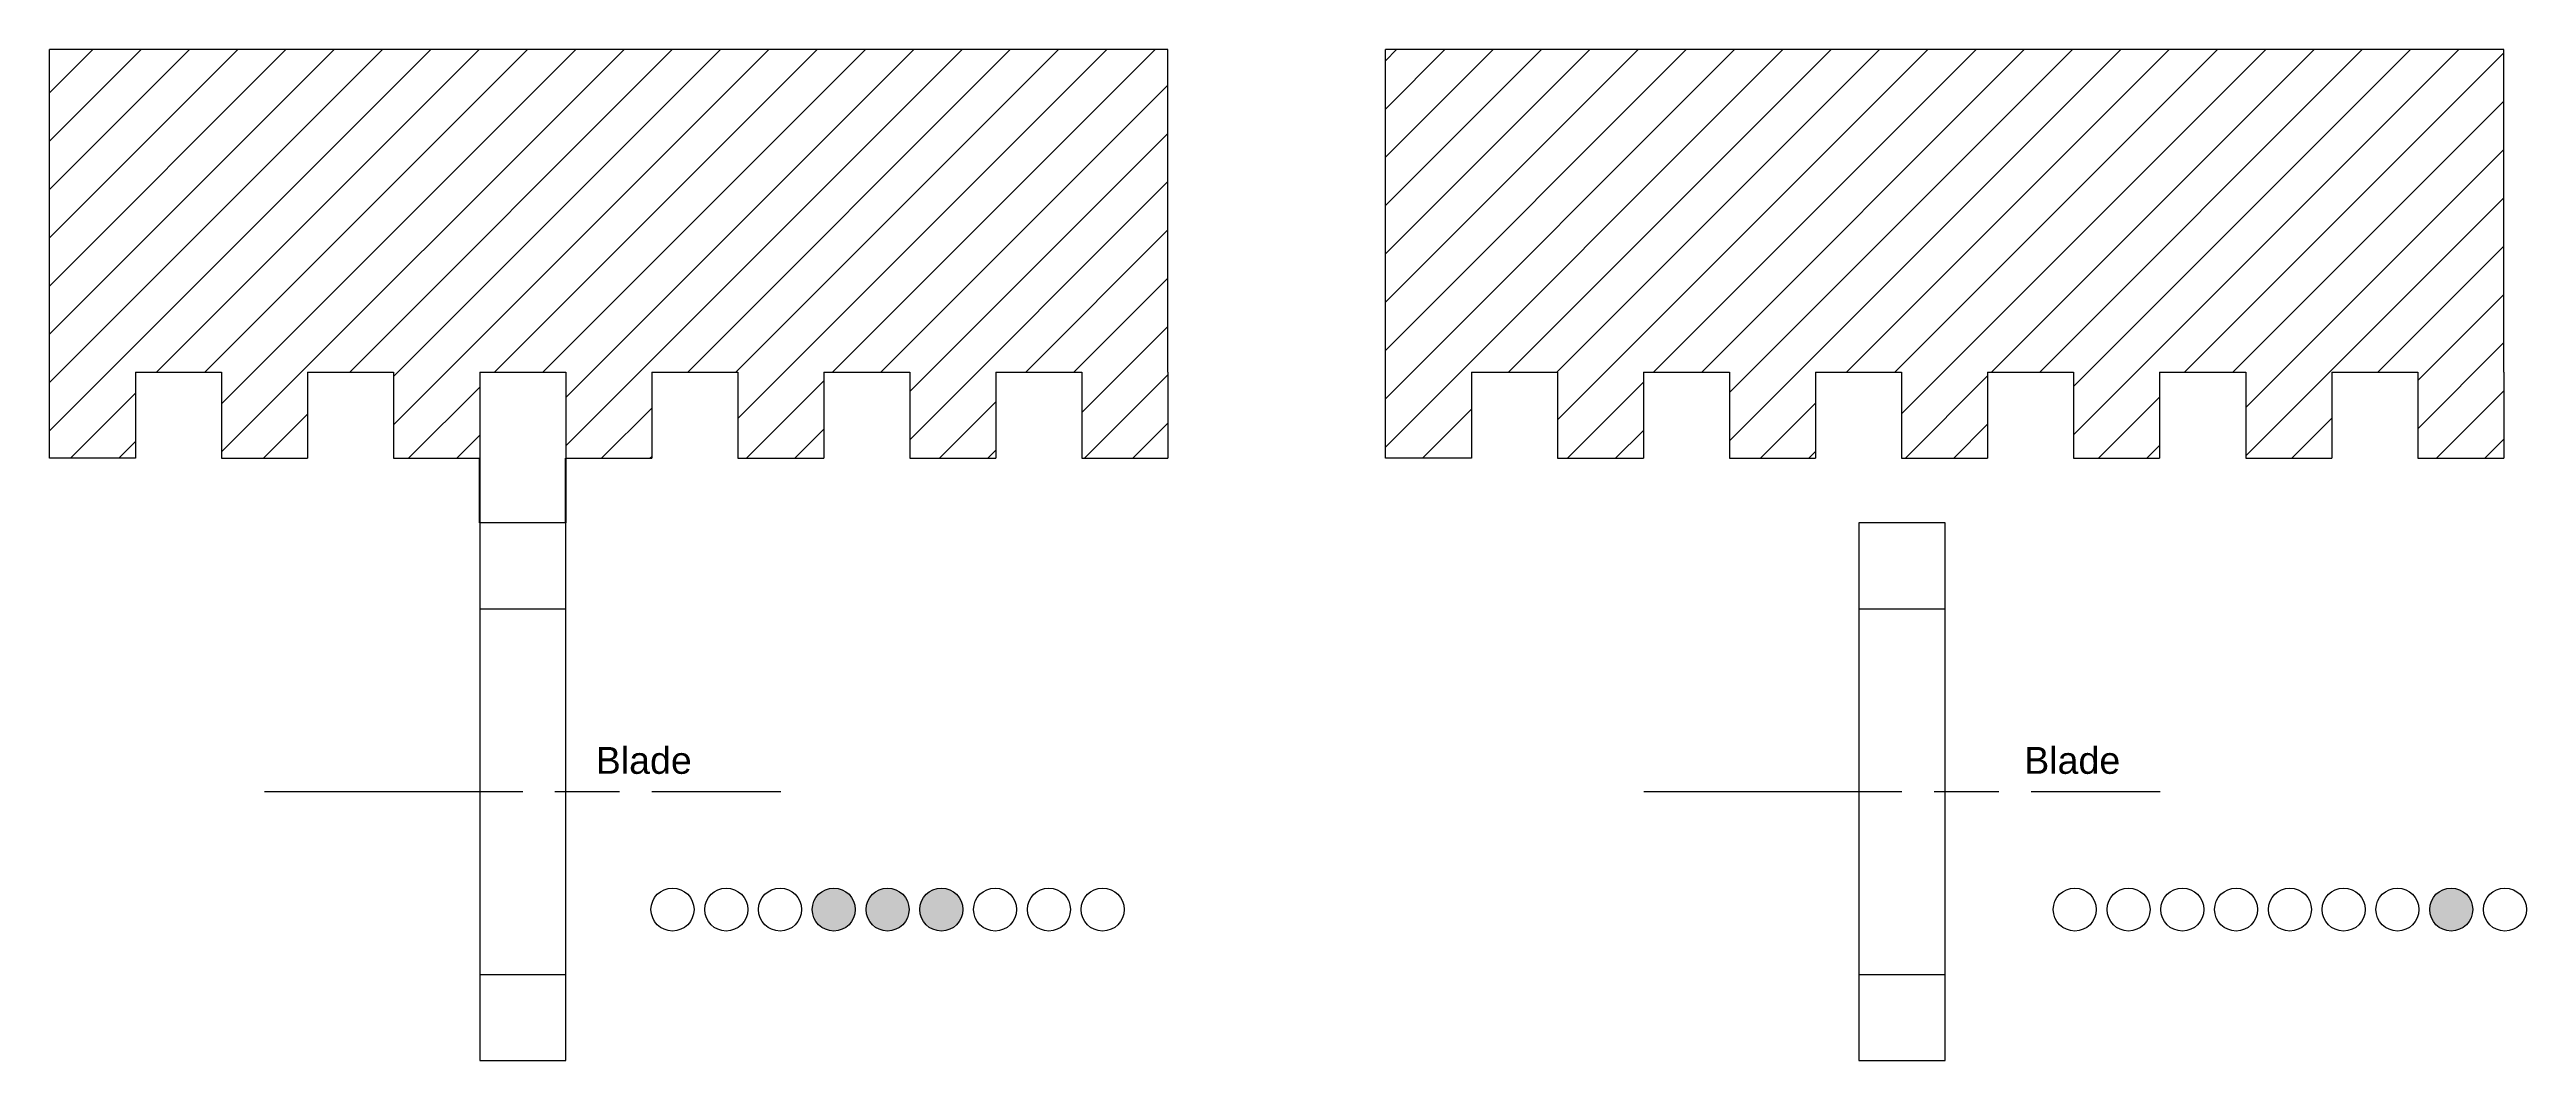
# Model space of a CAD drawing. Header units: millimetres. Extents: x -78 to 761, y -246 to 84.
# Drawn here: x 47.7 to 278, y -10.9 to 83.2 of the extents above; entities that cross this region are included whole.
import ezdxf

# ---------------------------------------------------------------- set-up
doc = ezdxf.new("R2010")
doc.units = ezdxf.units.MM
doc.linetypes.add('ACAD_ISO02W100', pattern=[15, 12, -3])
doc.linetypes.add('ACAD_ISO08W100', pattern=[36, 24, -3, 6, -3])
doc.layers.get('0').update_dxf_attribs({"lineweight": 25, "true_color": 0xffffff})
for name, color, linetype, lineweight, true_color in [('epure', 1, 'ACAD_ISO02W100', 40, 0xff0000), ('leds rouges', 1, 'Continuous', 25, 0xff0000), ('leds vertes', 3, 'Continuous', 25, 0x00ff00)]:
    doc.layers.add(name, color=color, linetype=linetype, lineweight=lineweight, true_color=true_color)
doc.styles.add('textstyle13', font='')
doc.styles.add('textstyle20', font='')
doc.styles.get('textstyle13').set_extended_font_data('Arial')
doc.styles.get('textstyle20').set_extended_font_data('Arial')

msp = doc.modelspace()

# ---------------------------------------------------------------- texts
at = {"char_height": 1, "attachment_point": 5}
for insert, style in [((102.95, 17.03), 'textstyle20'), ((235.78, 17.03), 'textstyle13')]:
    msp.add_mtext('\\c0;\\H2.5;Blade', dxfattribs=dict(at, insert=insert, style=style))

# ---------------------------------------------------------------- blocks, each defined once
blk = doc.blocks.new('leds')
at = {"layer": 'leds rouges'}
for centre in [(15, 0), (20, 0), (25, 0)]:
    blk.add_circle(centre, 2, dxfattribs=at)
at = {"layer": 'leds vertes'}
for centre in [(0, 0), (5, 0), (10, 0), (30, 0), (35, 0), (40, 0)]:
    blk.add_circle(centre, 2, dxfattribs=at)
blk = doc.blocks.new('lame')
for p, q in [((8, 25), (0, 25)), ((0, 25), (0, -25)), ((8, -25), (8, 25)), ((0, -25), (8, -25))]:
    blk.add_line(p, q)
at = {"linetype": 'ACAD_ISO08W100'}
blk.add_line((-20, 0), (28, 0), dxfattribs=at)
blk = doc.blocks.new('led')
at = {"layer": 'leds rouges'}
h = blk.add_hatch(color=256, dxfattribs=at)
edge = h.paths.add_edge_path(flags=0)
edge.add_arc((0, 0), 2, 0, 360)
blk.add_circle((0, 0), 2, dxfattribs=at)

# ---------------------------------------------------------------- hatches: boundary and pattern name
h = msp.add_hatch()
h.set_pattern_fill('ANSI31', color=256, style=0, pattern_type=0)
h.paths.add_polyline_path([(111.69, 53.15), (111.69, 45.15), (119.69, 45.15), (119.69, 53.15), (127.69, 53.15), (127.69, 45.15), (135.69, 45.15), (135.69, 53.15), (143.69, 53.15), (143.69, 45.15), (151.69, 45.15), (151.69, 53.15), (151.69, 83.15), (47.69, 83.15), (47.69, 53.15), (47.69, 45.15), (55.69, 45.15), (55.69, 53.15), (63.69, 53.15), (63.69, 45.15), (71.69, 45.15), (71.69, 53.15), (79.69, 53.15), (79.69, 45.15), (87.69, 45.15), (87.69, 53.15), (95.69, 53.15), (95.69, 45.15), (103.69, 45.15), (103.69, 53.15)], flags=0)
h = msp.add_hatch()
h.set_pattern_fill('ANSI31', color=256, style=0, pattern_type=0)
h.paths.add_polyline_path([(235.91, 53.15), (235.91, 45.15), (243.91, 45.15), (243.91, 53.15), (251.91, 53.15), (251.91, 45.15), (259.91, 45.15), (259.91, 53.15), (267.91, 53.15), (267.91, 45.15), (275.91, 45.15), (275.91, 53.15), (275.91, 83.15), (171.91, 83.15), (171.91, 53.15), (171.91, 45.15), (179.91, 45.15), (179.91, 53.15), (187.91, 53.15), (187.91, 45.15), (195.91, 45.15), (195.91, 53.15), (203.91, 53.15), (203.91, 45.15), (211.91, 45.15), (211.91, 53.15), (219.91, 53.15), (219.91, 45.15), (227.91, 45.15), (227.91, 53.15)], flags=0)
at = {"layer": 'leds vertes'}
h = msp.add_hatch(color=256, dxfattribs=at)
edge = h.paths.add_edge_path(flags=0)
edge.add_arc((271.02, 3.18), 2, 0, 360)

# ---------------------------------------------------------------- linework, layer by layer
for p, q in [((47.69, 53.15), (47.69, 83.15)), ((151.69, 83.15), (47.69, 83.15)), ((151.69, 53.15), (151.69, 83.15)), ((171.91, 53.15), (171.91, 83.15)), ((275.91, 83.15), (171.91, 83.15)), ((275.91, 53.15), (275.91, 83.15)), ((47.69, 45.15), (47.69, 53.15)), ((55.69, 53.15), (55.69, 45.15)), ((55.69, 53.15), (63.69, 53.15)), ((63.69, 53.15), (63.69, 45.15)), ((71.69, 53.15), (71.69, 45.15)), ((71.69, 53.15), (79.69, 53.15)), ((79.69, 53.15), (79.69, 45.15)), ((87.69, 53.15), (87.69, 45.15)), ((87.69, 53.15), (95.69, 53.15)), ((95.69, 53.15), (95.69, 45.15)), ((103.69, 53.15), (103.69, 45.15)), ((103.69, 53.15), (111.69, 53.15)), ((111.69, 53.15), (111.69, 45.15)), ((119.69, 53.15), (119.69, 45.15)), ((119.69, 53.15), (127.69, 53.15)), ((127.69, 53.15), (127.69, 45.15)), ((135.69, 53.15), (135.69, 45.15)), ((135.69, 53.15), (143.69, 53.15)), ((143.69, 53.15), (143.69, 45.15)), ((151.69, 53.15), (151.69, 45.15)), ((171.91, 45.15), (171.91, 53.15)), ((179.91, 53.15), (179.91, 45.15)), ((179.91, 53.15), (187.91, 53.15)), ((187.91, 53.15), (187.91, 45.15)), ((195.91, 53.15), (195.91, 45.15)), ((195.91, 53.15), (203.91, 53.15)), ((203.91, 53.15), (203.91, 45.15)), ((211.91, 53.15), (211.91, 45.15)), ((211.91, 53.15), (219.91, 53.15)), ((219.91, 53.15), (219.91, 45.15)), ((227.91, 53.15), (227.91, 45.15)), ((227.91, 53.15), (235.91, 53.15)), ((235.91, 53.15), (235.91, 45.15)), ((243.91, 53.15), (243.91, 45.15)), ((243.91, 53.15), (251.91, 53.15)), ((251.91, 53.15), (251.91, 45.15)), ((259.91, 53.15), (259.91, 45.15)), ((259.91, 53.15), (267.91, 53.15)), ((267.91, 53.15), (267.91, 45.15)), ((275.91, 53.15), (275.91, 45.15)), ((55.69, 45.15), (47.69, 45.15)), ((63.69, 45.15), (71.69, 45.15)), ((79.69, 45.15), (87.69, 45.15)), ((95.69, 45.15), (103.69, 45.15)), ((111.69, 45.15), (119.69, 45.15)), ((127.69, 45.15), (135.69, 45.15)), ((143.69, 45.15), (151.69, 45.15)), ((179.91, 45.15), (171.91, 45.15)), ((187.91, 45.15), (195.91, 45.15)), ((203.91, 45.15), (211.91, 45.15)), ((219.91, 45.15), (227.91, 45.15)), ((235.91, 45.15), (243.91, 45.15)), ((251.91, 45.15), (259.91, 45.15)), ((267.91, 45.15), (275.91, 45.15)), ((87.69, 31.14), (95.69, 31.14)), ((215.95, 31.14), (223.95, 31.14)), ((87.69, -2.86), (95.69, -2.86)), ((215.95, -2.86), (223.95, -2.86))]:
    msp.add_line(p, q)
at = {"layer": 'epure'}
for p, q in [((87.69, 39.14), (87.69, 45.15)), ((95.69, 39.14), (95.69, 45.15))]:
    msp.add_line(p, q, dxfattribs=at)
at = {"layer": 'leds vertes'}
msp.add_circle((241.02, 3.18), 2, dxfattribs=at)

# ---------------------------------------------------------------- block references
for name, p in [('lame', (87.69, 14.14)), ('lame', (215.95, 14.14)), ('leds', (236.02, 3.18))]:
    msp.add_blockref(name, p)
at = {"layer": 'leds rouges'}
for p in [(120.62, 3.18), (125.62, 3.18), (130.62, 3.18)]:
    msp.add_blockref('led', p, dxfattribs=at)
at = {"layer": 'leds vertes'}
msp.add_blockref('leds', (105.62, 3.18), dxfattribs=at)

msp.set_redraw_order([(e.dxf.handle, doc.entitydb.next_handle()) for e in msp.query("TEXT MTEXT ATTDEF DIMENSION ARC_DIMENSION")])  # texts and dimensions are drawn at this point

doc.saveas('drawing.dxf')
